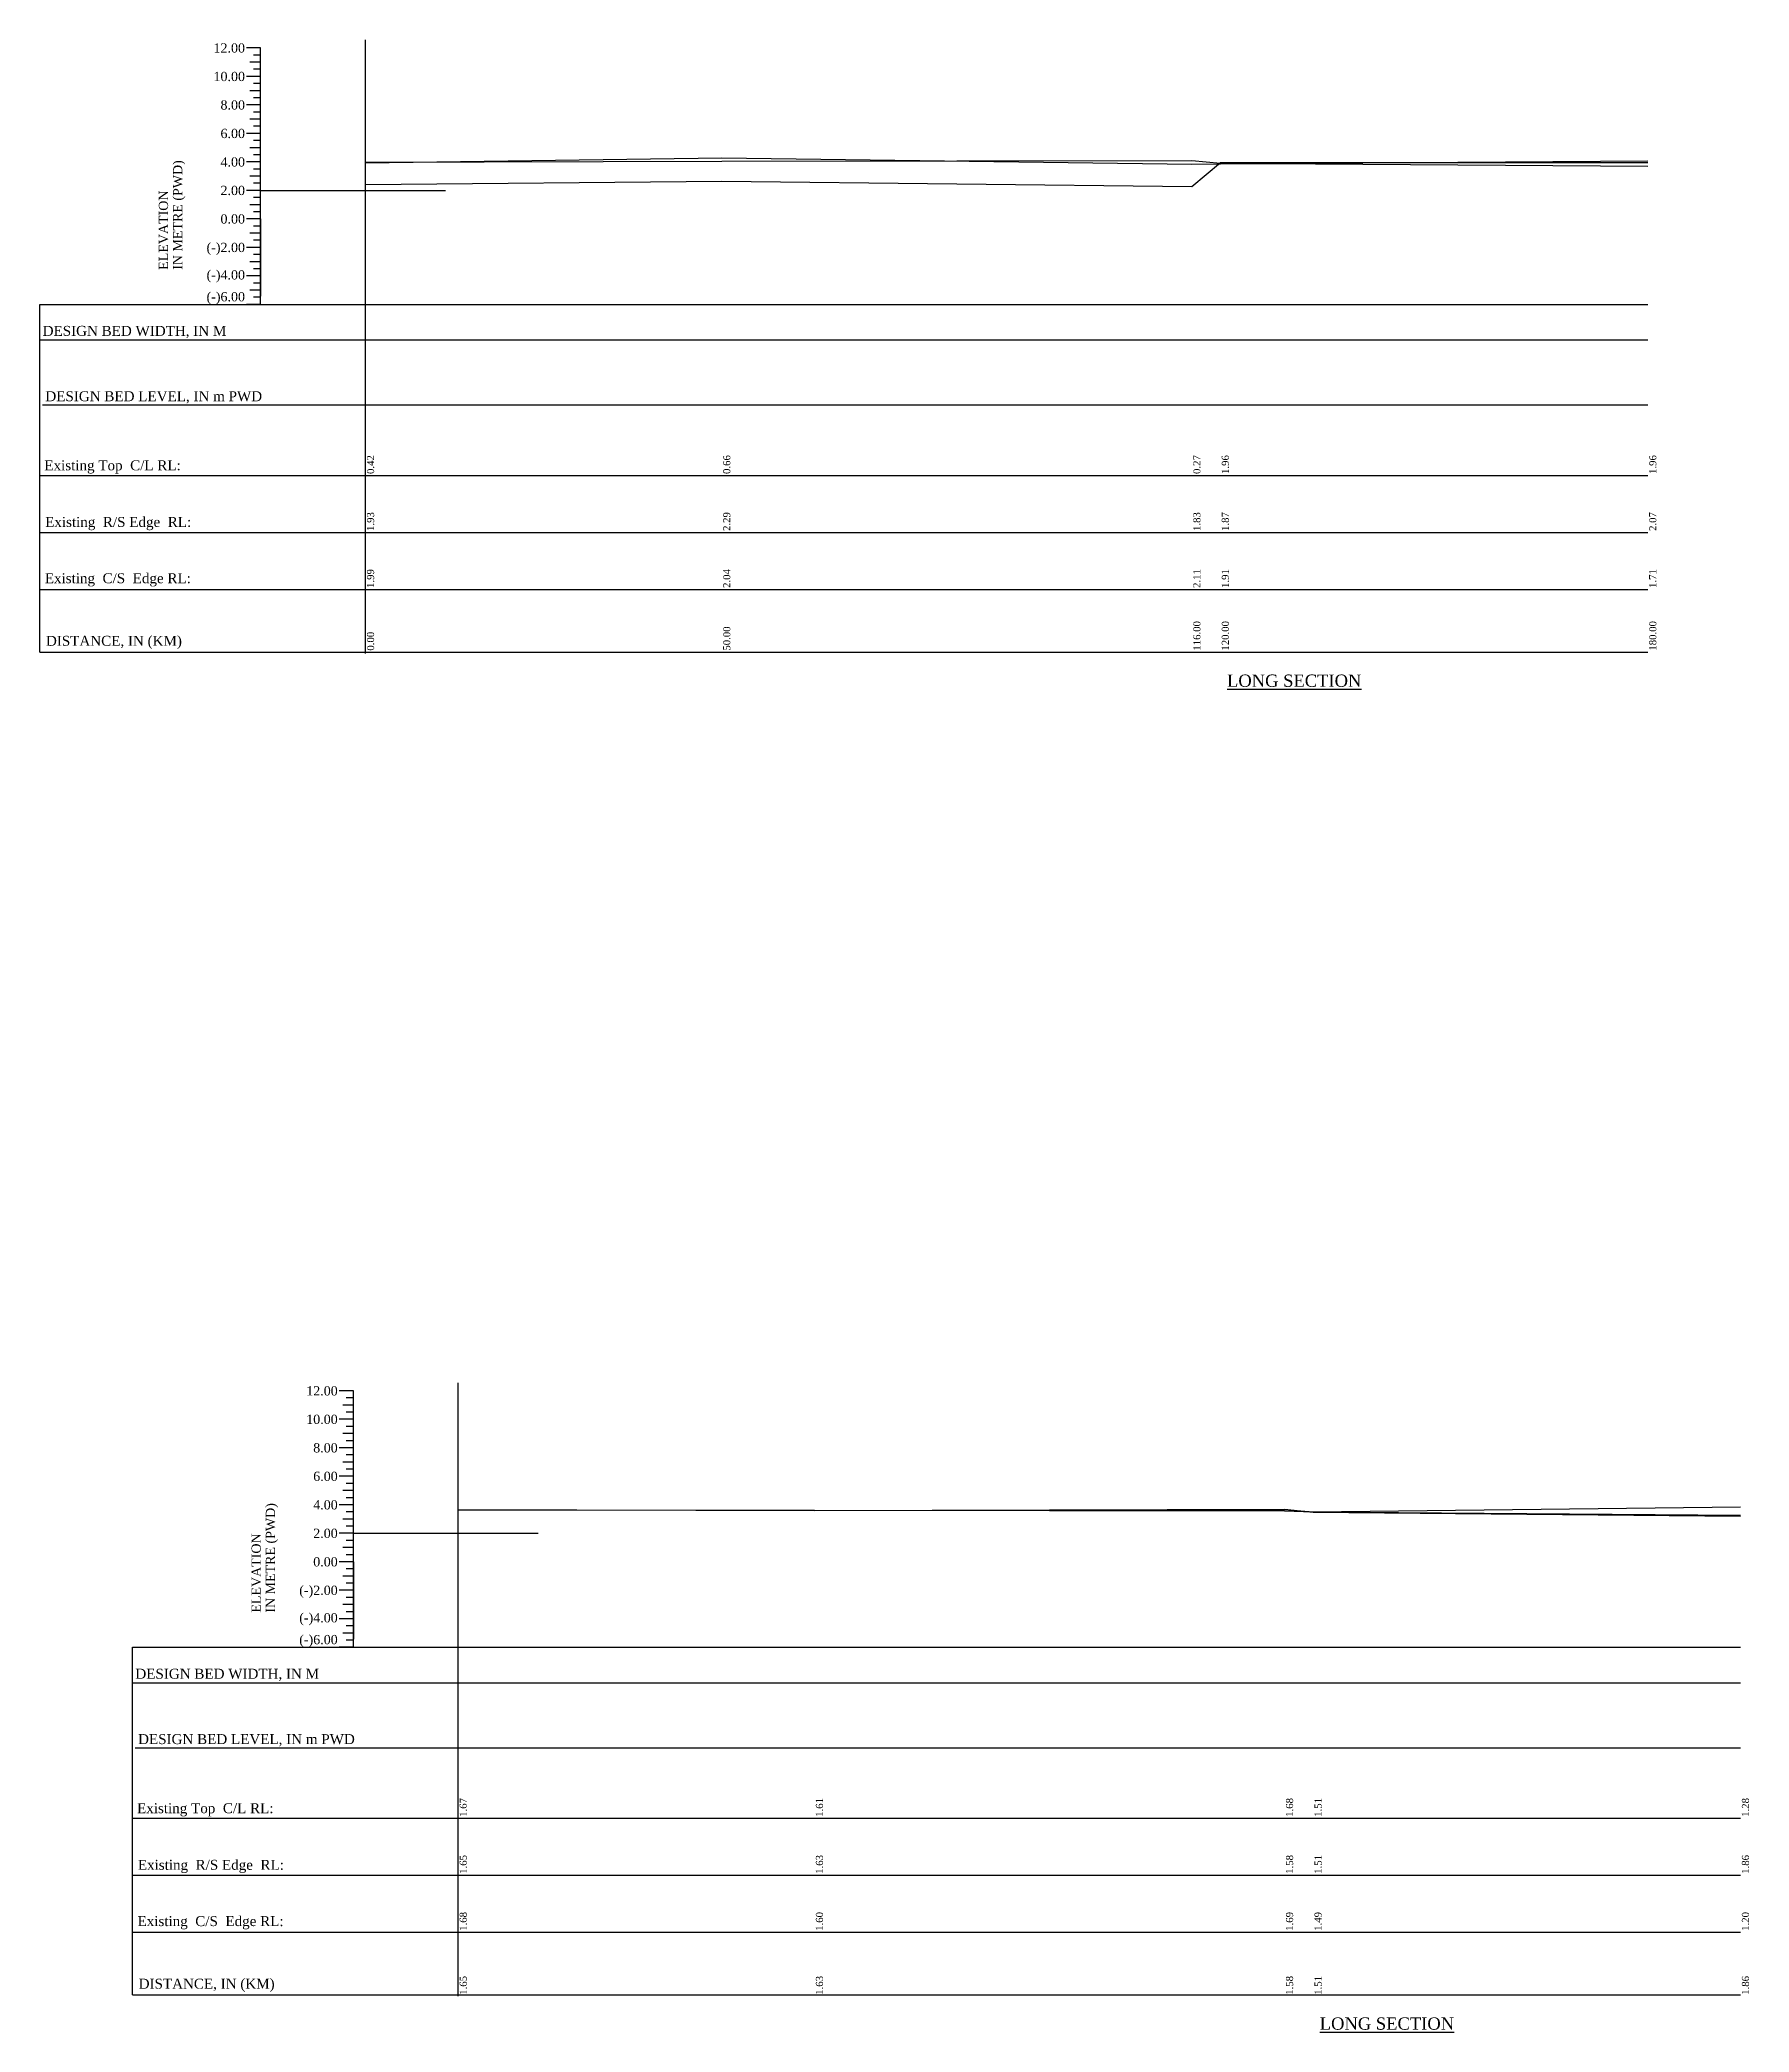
# Model space of a CAD drawing. Header units: metres. Extents: x -148477 to 168932, y -55673 to -2736.
# Drawn here: x 47427.3 to 47547.2, y -25438.3 to -25298.5 of the extents above; entities that cross this region are included whole.
import ezdxf
from ezdxf.enums import TextEntityAlignment as Align

# ---------------------------------------------------------------- set-up
doc = ezdxf.new("R2010")
doc.units = ezdxf.units.M
doc.styles.add('liza', font='times.ttf', dxfattribs={"height": 2})
doc.styles.get("Standard").update_dxf_attribs({"font": 'times.ttf'})

msp = doc.modelspace()

# ---------------------------------------------------------------- texts
at = {"color": 0, "lineweight": 30}
for s, p in [('12.00', (47441.6549, -25299.3953)), ('10.00', (47441.6549, -25301.3953)), ('8.00', (47441.6549, -25303.3953)), ('6.00', (47441.6549, -25305.3953)), ('4.00', (47441.6549, -25307.3953)), ('2.00', (47441.6549, -25309.3953)), ('0.00', (47441.6549, -25311.3953)), ('(-)2.00', (47441.6549, -25313.3953)), ('(-)4.00', (47441.6549, -25315.3203)), ('(-)6.00', (47441.6549, -25316.8547)), ('12.00', (47448.1632, -25393.6453)), ('10.00', (47448.1632, -25395.6453)), ('8.00', (47448.1632, -25397.6453)), ('6.00', (47448.1632, -25399.6453)), ('4.00', (47448.1632, -25401.6453)), ('2.00', (47448.1632, -25403.6453)), ('0.00', (47448.1632, -25405.6453)), ('(-)2.00', (47448.1632, -25407.6453)), ('(-)4.00', (47448.1632, -25409.5703)), ('(-)6.00', (47448.1632, -25411.1046))]:
    msp.add_text(s, height=0.65, dxfattribs=at).set_placement(p, align=Align.RIGHT)
for s, p in [('IN METRE (PWD)', (47437.2549, -25314.6403)), ('ELEVATION', (47436.2549, -25314.6403)), ('IN METRE (PWD)', (47443.7632, -25408.8903)), ('ELEVATION', (47442.7632, -25408.8903))]:
    msp.add_text(s, height=0.65, rotation=90, dxfattribs=at).set_placement(p)
at = {"color": 0, "lineweight": 30, "char_height": 0.7, "attachment_point": 1}
for s, insert in [('DESIGN BED WIDTH, IN M', (47427.4527, -25318.5762)), ('DESIGN BED LEVEL, IN m PWD', (47427.6434, -25323.1646)), ('{\\C256;Existing Top  C/L RL:}', (47427.5726, -25328.0132)), ('{\\C256;Existing  R/S Edge  RL:}', (47427.6275, -25331.9882)), ('{\\C256;Existing  C/S  Edge RL:}', (47427.6047, -25335.9379)), ('DISTANCE, IN (KM)', (47427.683, -25340.331)), ('DESIGN BED WIDTH, IN M', (47433.961, -25412.8262)), ('DESIGN BED LEVEL, IN m PWD', (47434.1517, -25417.4146)), ('{\\C256;Existing Top  C/L RL:}', (47434.081, -25422.2631)), ('{\\C256;Existing  R/S Edge  RL:}', (47434.1358, -25426.2381)), ('{\\C256;Existing  C/S  Edge RL:}', (47434.113, -25430.1878)), ('DISTANCE, IN (KM)', (47434.1913, -25434.5809))]:
    msp.add_mtext(s, dxfattribs=dict(at, insert=insert))
at = {"color": 3, "linetype": 'Continuous', "lineweight": -3, "ltscale": 0.5, "char_height": 0.5, "width": 2.15, "attachment_point": 1, "rotation": 90, "style": 'liza'}
for s, insert in [('0.42', (47450.2181, -25328.9703)), ('0.66', (47475.2181, -25328.9703)), ('0.27', (47508.2181, -25328.9703)), ('1.96', (47510.2181, -25328.9703)), ('1.96', (47540.2181, -25328.9703)), ('1.67', (47456.7264, -25423.2203)), ('1.61', (47481.7264, -25423.2203)), ('1.68', (47514.7264, -25423.2203)), ('1.51', (47516.7264, -25423.2203)), ('1.28', (47546.7264, -25423.2203))]:
    msp.add_mtext(s, dxfattribs=dict(at, insert=insert))
at = {"color": 6, "linetype": 'Continuous', "lineweight": -3, "ltscale": 0.5, "char_height": 0.5, "width": 2.15, "attachment_point": 1, "rotation": 90, "style": 'liza'}
for s, insert in [('1.93', (47450.2181, -25332.9703)), ('2.29', (47475.2181, -25332.9703)), ('1.83', (47508.2181, -25332.9703)), ('1.87', (47510.2181, -25332.9703)), ('2.07', (47540.2181, -25332.9703)), ('0.00', (47450.2181, -25341.3703)), ('50.00', (47475.2181, -25341.3703)), ('116.00', (47508.2181, -25341.3703)), ('120.00', (47510.2181, -25341.3703)), ('180.00', (47540.2181, -25341.3703)), ('1.65', (47456.7264, -25427.2203)), ('1.63', (47481.7264, -25427.2203)), ('1.58', (47514.7264, -25427.2203)), ('1.51', (47516.7264, -25427.2203)), ('1.86', (47546.7264, -25427.2203)), ('1.65', (47456.7264, -25435.7102)), ('1.63', (47481.7264, -25435.7102)), ('1.58', (47514.7264, -25435.7102)), ('1.51', (47516.7264, -25435.7102)), ('1.86', (47546.7264, -25435.7102))]:
    msp.add_mtext(s, dxfattribs=dict(at, insert=insert))
at = {"color": 2, "linetype": 'Continuous', "lineweight": -3, "ltscale": 0.5, "char_height": 0.5, "width": 2.15, "attachment_point": 1, "rotation": 90, "style": 'liza'}
for s, insert in [('1.99', (47450.2181, -25336.9703)), ('2.04', (47475.2181, -25336.9703)), ('2.11', (47508.2181, -25336.9703)), ('1.91', (47510.2181, -25336.9703)), ('1.71', (47540.2181, -25336.9703)), ('1.68', (47456.7264, -25431.2203)), ('1.60', (47481.7264, -25431.2203)), ('1.69', (47514.7264, -25431.2203)), ('1.49', (47516.7264, -25431.2203)), ('1.20', (47546.7264, -25431.2203))]:
    msp.add_mtext(s, dxfattribs=dict(at, insert=insert))
at = {"color": 0, "linetype": 'ByBlock', "lineweight": 30, "char_height": 0.861585, "width": 43.932388, "attachment_point": 1}
for insert in [(47510.5861, -25343.0483), (47517.0944, -25437.2982)]:
    msp.add_mtext('\\pi-861.6,l861.6,t3.705e+004;{\\LLONG SECTION }', dxfattribs=dict(at, insert=insert))

# ---------------------------------------------------------------- linework, layer by layer
at = {"color": 0, "lineweight": 30}
for p, q in [((47442.7549, -25299.0703), (47441.7549, -25299.0703)), ((47442.7549, -25299.5703), (47442.2549, -25299.5703)), ((47442.7549, -25317.0703), (47442.7549, -25299.0703)), ((47442.7549, -25300.0703), (47442.0049, -25300.0703)), ((47442.7549, -25300.5703), (47442.2549, -25300.5703)), ((47442.7549, -25301.0703), (47441.7549, -25301.0703)), ((47442.7549, -25301.0703), (47441.7549, -25301.0703)), ((47442.7549, -25301.0703), (47441.7549, -25301.0703)), ((47442.7549, -25302.0703), (47442.0049, -25302.0703)), ((47442.7549, -25301.5703), (47442.2549, -25301.5703)), ((47442.7549, -25303.0703), (47441.7549, -25303.0703)), ((47442.7549, -25303.0703), (47441.7549, -25303.0703)), ((47442.7549, -25302.5703), (47442.2549, -25302.5703)), ((47442.7549, -25303.5703), (47442.2549, -25303.5703)), ((47442.7549, -25303.5703), (47442.2549, -25303.5703)), ((47442.7549, -25305.0703), (47441.7549, -25305.0703)), ((47442.7549, -25304.0703), (47442.0049, -25304.0703)), ((47442.7549, -25304.0703), (47442.0049, -25304.0703)), ((47442.7549, -25304.5703), (47442.2549, -25304.5703)), ((47442.7549, -25306.0703), (47442.0049, -25306.0703)), ((47442.7549, -25305.5703), (47442.2549, -25305.5703)), ((47442.7549, -25306.5703), (47442.2549, -25306.5703)), ((47442.7549, -25307.0703), (47441.7549, -25307.0703)), ((47442.7549, -25307.5703), (47442.2549, -25307.5703)), ((47442.7549, -25309.0703), (47441.7549, -25309.0703)), ((47442.7549, -25308.0703), (47442.0049, -25308.0703)), ((47442.7549, -25308.5703), (47442.2549, -25308.5703)), ((47442.7549, -25310.0703), (47442.0049, -25310.0703)), ((47442.7549, -25309.5703), (47442.2549, -25309.5703)), ((47442.7549, -25310.5703), (47442.2549, -25310.5703)), ((47442.7549, -25311.0703), (47441.7549, -25311.0703)), ((47442.7549, -25312.0703), (47442.0049, -25312.0703)), ((47442.7549, -25311.5703), (47442.2549, -25311.5703)), ((47442.7549, -25313.0703), (47441.7549, -25313.0703)), ((47442.7549, -25312.5703), (47442.2549, -25312.5703)), ((47442.7549, -25313.5703), (47442.2549, -25313.5703)), ((47442.7549, -25314.0703), (47442.0049, -25314.0703)), ((47442.7549, -25314.5703), (47442.2549, -25314.5703)), ((47442.7549, -25315.0703), (47441.7549, -25315.0703)), ((47442.7549, -25316.0703), (47442.0049, -25316.0703)), ((47442.7549, -25315.5703), (47442.2549, -25315.5703)), ((47427.2549, -25317.0703), (47540.1181, -25317.0703)), ((47442.7549, -25317.0703), (47441.7549, -25317.0703)), ((47442.7549, -25316.5703), (47442.2549, -25316.5703)), ((47427.2549, -25319.565), (47540.1181, -25319.565)), ((47427.4491, -25324.1175), (47540.1181, -25324.1175)), ((47427.2549, -25341.4703), (47540.1181, -25341.4703)), ((47449.2632, -25393.3203), (47448.2632, -25393.3203)), ((47449.2632, -25394.3203), (47448.5132, -25394.3203)), ((47449.2632, -25393.8203), (47448.7632, -25393.8203)), ((47449.2632, -25411.3203), (47449.2632, -25393.3203)), ((47449.2632, -25395.3203), (47448.2632, -25395.3203)), ((47449.2632, -25395.3203), (47448.2632, -25395.3203)), ((47449.2632, -25395.3203), (47448.2632, -25395.3203)), ((47449.2632, -25394.8203), (47448.7632, -25394.8203)), ((47449.2632, -25395.8203), (47448.7632, -25395.8203)), ((47449.2632, -25397.3203), (47448.2632, -25397.3203)), ((47449.2632, -25397.3203), (47448.2632, -25397.3203)), ((47449.2632, -25396.3203), (47448.5132, -25396.3203)), ((47449.2632, -25396.8203), (47448.7632, -25396.8203)), ((47449.2632, -25398.3203), (47448.5132, -25398.3203)), ((47449.2632, -25398.3203), (47448.5132, -25398.3203)), ((47449.2632, -25397.8203), (47448.7632, -25397.8203)), ((47449.2632, -25397.8203), (47448.7632, -25397.8203)), ((47449.2632, -25398.8203), (47448.7632, -25398.8203)), ((47449.2632, -25399.3203), (47448.2632, -25399.3203)), ((47449.2632, -25399.8203), (47448.7632, -25399.8203)), ((47449.2632, -25401.3203), (47448.2632, -25401.3203)), ((47449.2632, -25400.3203), (47448.5132, -25400.3203)), ((47449.2632, -25400.8203), (47448.7632, -25400.8203)), ((47449.2632, -25402.3203), (47448.5132, -25402.3203)), ((47449.2632, -25401.8203), (47448.7632, -25401.8203)), ((47449.2632, -25402.8203), (47448.7632, -25402.8203)), ((47449.2632, -25403.3203), (47448.2632, -25403.3203)), ((47449.2632, -25404.3203), (47448.5132, -25404.3203)), ((47449.2632, -25403.8203), (47448.7632, -25403.8203)), ((47449.2632, -25405.3203), (47448.2632, -25405.3203)), ((47449.2632, -25404.8203), (47448.7632, -25404.8203)), ((47449.2632, -25405.8203), (47448.7632, -25405.8203)), ((47449.2632, -25406.3203), (47448.5132, -25406.3203)), ((47449.2632, -25406.8203), (47448.7632, -25406.8203)), ((47449.2632, -25407.3203), (47448.2632, -25407.3203)), ((47449.2632, -25408.3203), (47448.5132, -25408.3203)), ((47449.2632, -25407.8203), (47448.7632, -25407.8203)), ((47449.2632, -25409.3203), (47448.2632, -25409.3203)), ((47449.2632, -25408.8203), (47448.7632, -25408.8203)), ((47449.2632, -25409.8203), (47448.7632, -25409.8203)), ((47433.7632, -25411.3203), (47546.6264, -25411.3203)), ((47449.2632, -25411.3203), (47448.2632, -25411.3203)), ((47449.2632, -25410.3203), (47448.5132, -25410.3203)), ((47449.2632, -25410.8203), (47448.7632, -25410.8203)), ((47433.7632, -25413.8149), (47546.6264, -25413.8149)), ((47433.9574, -25418.3674), (47546.6264, -25418.3674)), ((47433.7632, -25435.7203), (47546.6264, -25435.7203))]:
    msp.add_line(p, q, dxfattribs=at)
at = {"color": 6, "linetype": 'Continuous', "lineweight": -3, "ltscale": 0.5}
for p, q in [((47450.1181, -25341.5602), (47450.1181, -25298.5011)), ((47442.7549, -25309.0703), (47455.7273, -25309.0703)), ((47456.6264, -25435.8102), (47456.6264, -25392.7511)), ((47449.2632, -25403.3203), (47462.2356, -25403.3203))]:
    msp.add_line(p, q, dxfattribs=at)
at = {"lineweight": 30}
for p, q in [((47442.7549, -25311.0703), (47442.7549, -25316.5003)), ((47427.2549, -25341.4703), (47427.2549, -25317.0703)), ((47449.2632, -25405.3203), (47449.2632, -25410.7503)), ((47433.7632, -25435.7203), (47433.7632, -25411.3203))]:
    msp.add_line(p, q, dxfattribs=at)
at = {"color": 0, "linetype": 'Continuous', "lineweight": -3, "ltscale": 0.5}
for p, q in [((47427.2549, -25329.0703), (47540.1181, -25329.0703)), ((47427.2549, -25333.0703), (47540.1181, -25333.0703)), ((47427.2549, -25337.0703), (47540.1181, -25337.0703)), ((47433.7632, -25423.3203), (47546.6264, -25423.3203)), ((47433.7632, -25427.3203), (47546.6264, -25427.3203)), ((47433.7632, -25431.3203), (47546.6264, -25431.3203))]:
    msp.add_line(p, q, dxfattribs=at)
at = {"color": 0, "lineweight": 30}
for points in [[(47437.7549, -25314.7703, 0, 0, 0), (47437.7549, -25307.0237, 0.2767, 0, 0), (47437.7549, -25306.4703, 0, 0, 0)], [(47444.2632, -25409.0203, 0, 0, 0), (47444.2632, -25401.2736, 0.2767, 0, 0), (47444.2632, -25400.7203, 0, 0, 0)]]:
    msp.add_lwpolyline(points, format="xyseb", dxfattribs=at)
at = {"color": 6, "linetype": 'Continuous', "lineweight": -3, "ltscale": 0.5}
for points in [[(47450.1181, -25307.1403), (47475.1181, -25306.7803), (47508.1181, -25307.2383), (47510.1181, -25307.1983), (47540.1181, -25306.9993)], [(47456.6264, -25401.6703), (47481.6264, -25401.6903), (47514.6264, -25401.7383), (47516.6264, -25401.8083), (47546.6264, -25401.4553)]]:
    msp.add_lwpolyline(points, dxfattribs=at)
at = {"color": 2, "linetype": 'Continuous', "lineweight": -3, "ltscale": 0.5}
for points in [[(47450.1181, -25307.0803), (47475.1181, -25307.0263), (47508.1181, -25306.9583), (47510.1181, -25307.1583), (47540.1181, -25307.3593)], [(47456.6264, -25401.6403), (47481.6264, -25401.7203), (47514.6264, -25401.6283), (47516.6264, -25401.8313), (47546.6264, -25402.1193)]]:
    msp.add_lwpolyline(points, dxfattribs=at)
at = {"color": 3, "linetype": 'Continuous', "lineweight": -3, "ltscale": 0.5}
for points in [[(47450.1181, -25308.6503), (47475.1181, -25308.4103), (47508.1181, -25308.7983), (47510.1181, -25307.1083), (47540.1181, -25307.1093)], [(47456.6264, -25401.6503), (47481.6264, -25401.7103), (47514.6264, -25401.6383), (47516.6264, -25401.8093), (47546.6264, -25402.0393)]]:
    msp.add_lwpolyline(points, dxfattribs=at)

msp.set_redraw_order([(e.dxf.handle, doc.entitydb.next_handle()) for e in msp.query("TEXT MTEXT ATTDEF DIMENSION ARC_DIMENSION")])  # texts and dimensions are drawn at this point

doc.saveas('drawing.dxf')
